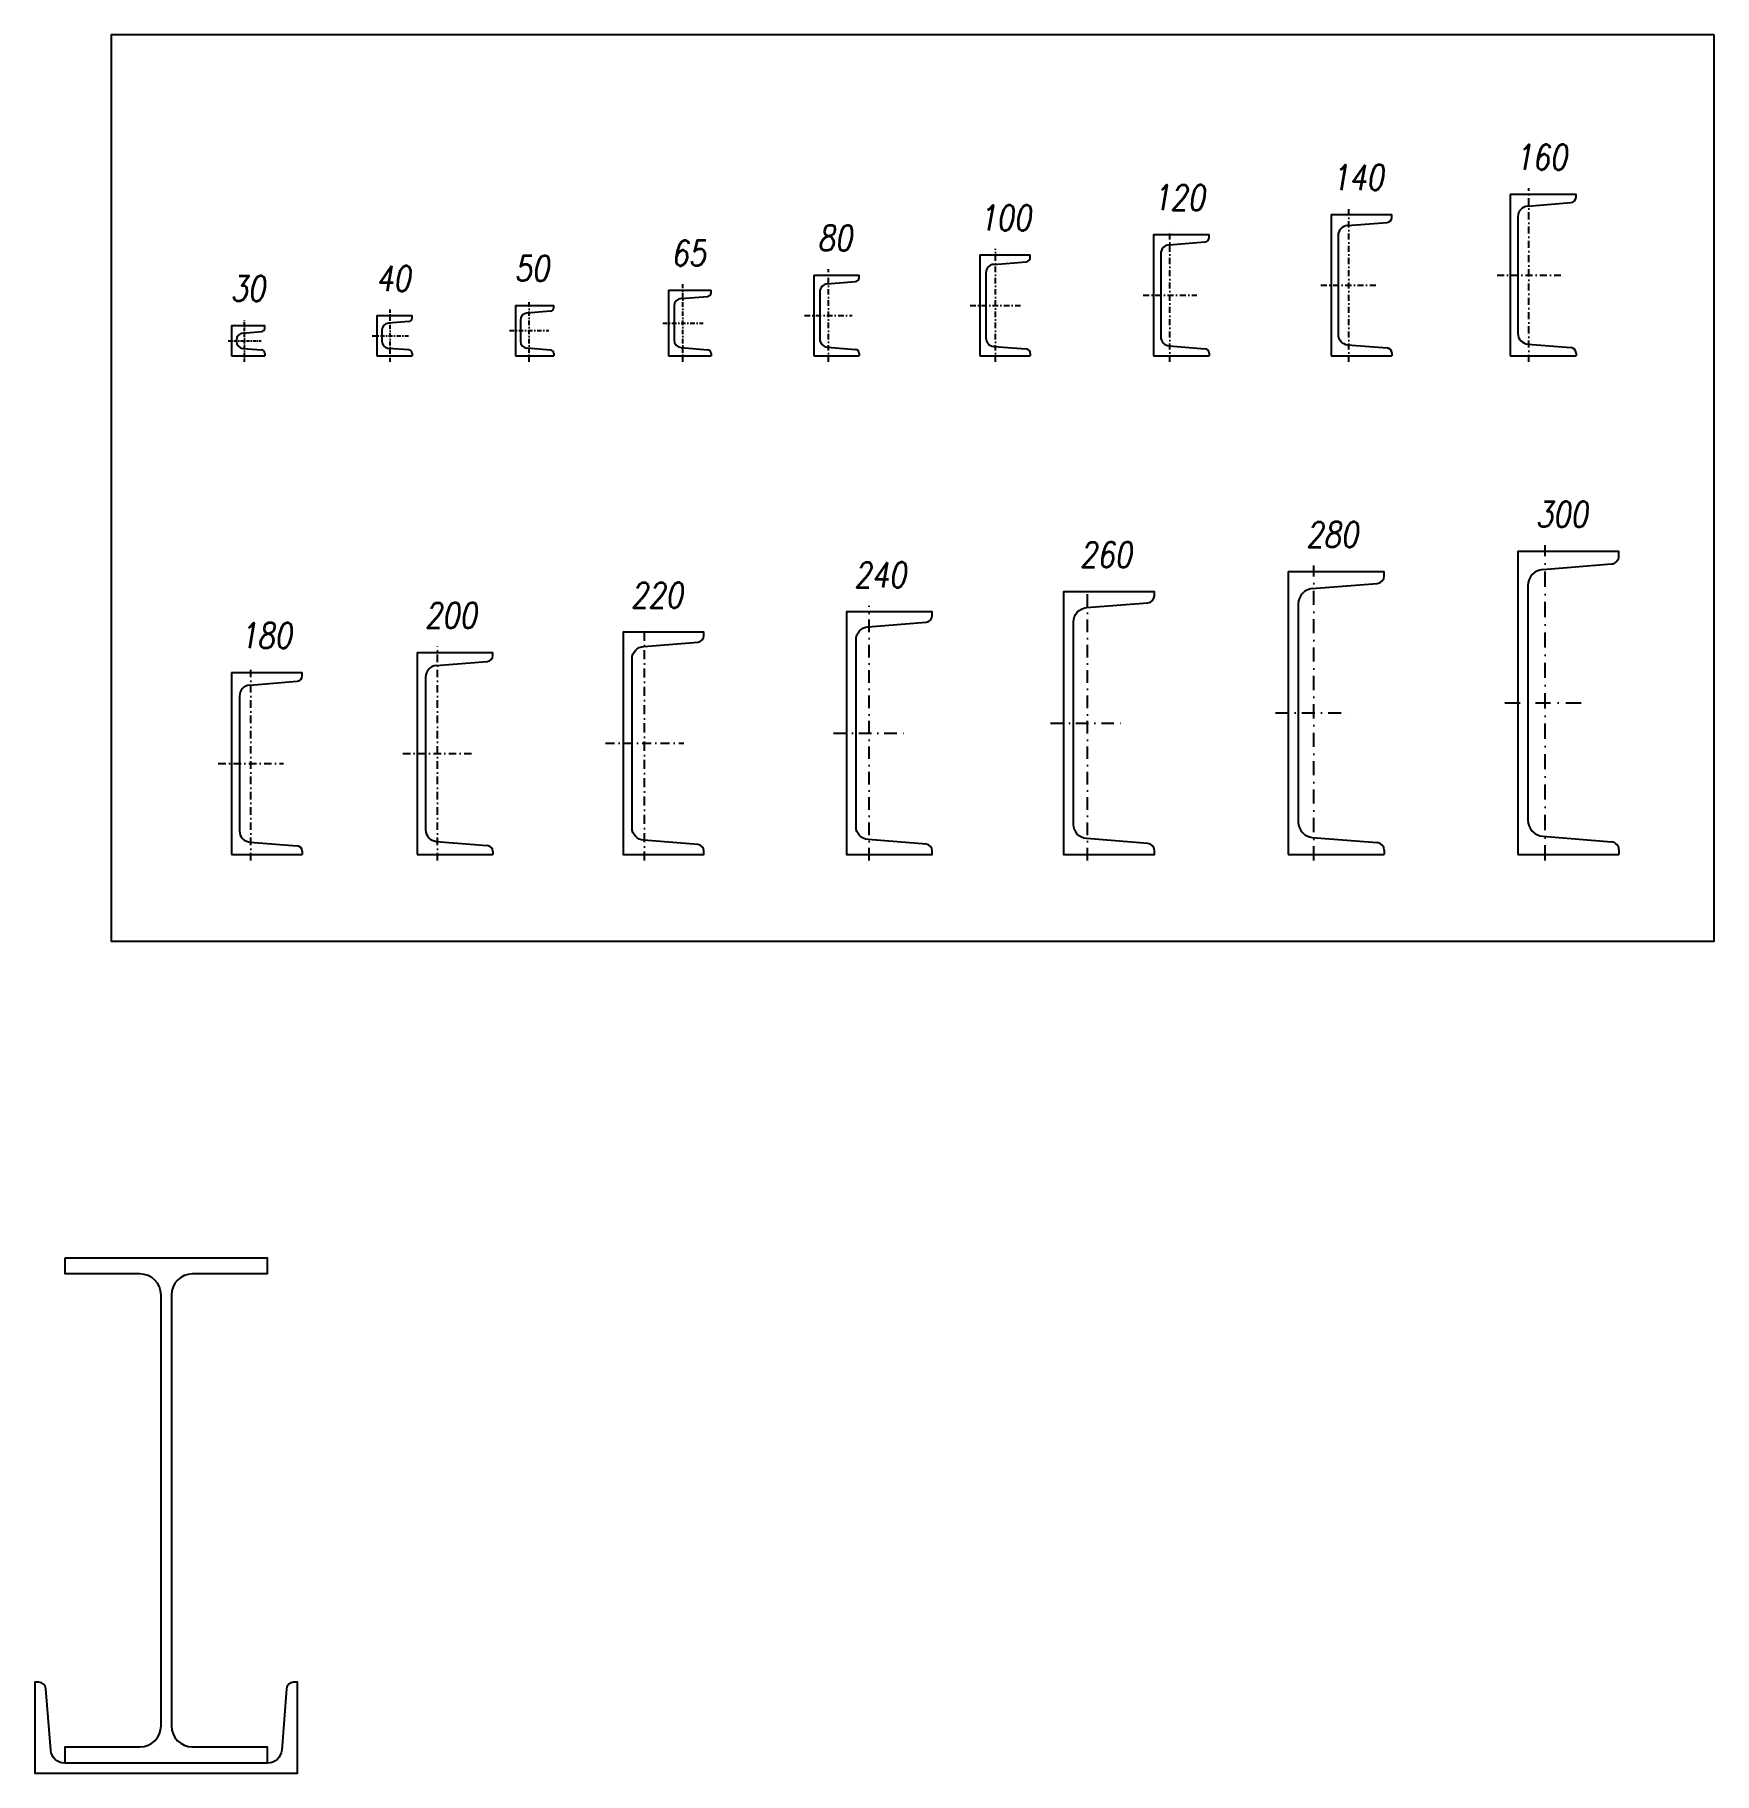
# Model space of a CAD drawing. Header units: millimetres. Extents: x -6949 to 305728, y -55091 to 76684.
# Drawn here: x 35 to 1697, y -50544 to -48824 of the extents above; entities that cross this region are included whole.
import ezdxf
from ezdxf.enums import TextEntityAlignment as Align

# ---------------------------------------------------------------- set-up
doc = ezdxf.new("R2010")
doc.units = ezdxf.units.MM
doc.linetypes.add('TRATTO-PUNTO', pattern=[1, 0.5, -0.25, 0, -0.25])
doc.layers.add('SEZIONI acciaio - Steel sections', color=220, linetype='Continuous', lineweight=25)
doc.styles.add('ROMANS', font='romans.shx', dxfattribs={"width": 0.8, "oblique": 10})

msp = doc.modelspace()

# ---------------------------------------------------------------- texts
at = {"style": 'ROMANS', "oblique": 10, "width": 0.8}
for s, p in [('160', (1525.5061, -48957.5426)), ('140', (1344.0482, -48977.5426)), ('120', (1167.2535, -48997.5426)), ('100', (995.2792, -49017.5426)), ('80', (826.9216, -49037.5426)), ('65', (682.142, -49052.5426)), ('40', (390.0842, -49077.5426)), ('50', (527.1132, -49067.5426)), ('30', (246.1987, -49087.5426)), ('300', (1545.912, -49310.8505)), ('280', (1318.7988, -49330.8505)), ('260', (1094.9928, -49350.8505)), ('240', (871.721, -49370.8505)), ('220', (650.7406, -49390.8505)), ('200', (446.9864, -49410.8505)), ('180', (264.0145, -49430.8505))]:
    msp.add_text(s, height=25, dxfattribs=at).set_placement(p, align=Align.CENTER)

# ---------------------------------------------------------------- linework, layer by layer
for p, q in [((1495.0905, -48981.6674), (1560.0905, -48981.6674)), ((1495.0905, -48981.6674), (1495.0905, -49141.6674)), ((1560.0905, -48984.4898), (1560.0905, -48981.6674)), ((1317.7498, -49001.6674), (1377.7498, -49001.6674)), ((1317.7498, -49001.6674), (1317.7498, -49141.6674)), ((1377.7498, -49004.6514), (1377.7498, -49001.6674)), ((1502.5905, -49003.861), (1502.5905, -49119.4739)), ((1512.2532, -48993.3944), (1555.0291, -48989.9723)), ((1142.2535, -49021.6674), (1197.2535, -49021.6674)), ((1142.2535, -49021.6674), (1142.2535, -49141.6674)), ((1197.2535, -49024.313), (1197.2535, -49021.6674)), ((1333.9523, -49012.7712), (1373.1485, -49009.6355)), ((1157.5358, -49031.6448), (1193.1124, -49028.7987)), ((1324.7498, -49022.7394), (1324.7498, -49120.5955)), ((970.2792, -49041.6674), (1020.2792, -49041.6674)), ((970.2792, -49041.6674), (970.2792, -49141.6674)), ((984.1014, -49051.1082), (1016.1381, -49048.5452)), ((1020.2792, -49044.0596), (1020.2792, -49041.6674)), ((1149.2535, -49040.6162), (1149.2535, -49122.7187)), ((806.0294, -49061.6674), (851.0294, -49061.6674)), ((806.0294, -49061.6674), (806.0294, -49141.6674)), ((819.3914, -49070.3985), (847.3483, -49068.1619)), ((851.0294, -49064.1746), (851.0294, -49061.6674)), ((976.2792, -49059.5811), (976.2792, -49123.7537)), ((662.4203, -49076.6674), (704.4203, -49076.6674)), ((662.4203, -49076.6674), (662.4203, -49141.6674)), ((674.8275, -49084.8487), (700.9666, -49082.7763)), ((704.4203, -49079.0362), (704.4203, -49076.6674)), ((704.4203, -49079.0381), (704.4203, -49076.6674)), ((812.0294, -49078.373), (812.0294, -49124.9619)), ((373.874, -49101.6674), (408.874, -49101.6674)), ((373.874, -49101.6674), (373.874, -49141.6674)), ((405.6531, -49107.5251), (385.3158, -49109.1521)), ((408.874, -49104.0362), (408.874, -49101.6674)), ((510.903, -49091.6674), (548.903, -49091.6674)), ((510.903, -49091.6674), (510.903, -49141.6674)), ((515.903, -49106.2498), (515.903, -49127.0851)), ((545.6821, -49097.4051), (522.3448, -49099.2721)), ((548.903, -49093.8615), (548.903, -49091.6674)), ((548.903, -49093.9162), (548.903, -49091.6674)), ((667.9203, -49092.3252), (667.9203, -49126.0096)), ((229.9885, -49111.6674), (262.9885, -49111.6674)), ((229.9885, -49111.6674), (229.9885, -49141.6674)), ((241.4303, -49119.0721), (259.7676, -49117.6051)), ((262.9885, -49114.1162), (262.9885, -49111.6674)), ((378.874, -49116.1298), (378.874, -49127.2051)), ((229.9885, -49141.6674), (262.9885, -49141.6674)), ((234.9885, -49126.0498), (234.9885, -49127.2851)), ((241.4303, -49134.2628), (259.7676, -49135.7298)), ((262.9885, -49139.2186), (262.9885, -49141.6674)), ((373.874, -49141.6674), (408.874, -49141.6674)), ((405.6531, -49135.8098), (385.3158, -49134.1828)), ((408.874, -49139.2986), (408.874, -49141.6674)), ((510.903, -49141.6674), (548.903, -49141.6674)), ((545.6821, -49135.9298), (522.3448, -49134.0628)), ((548.903, -49139.4186), (548.903, -49141.6674)), ((662.4203, -49141.6674), (704.4203, -49141.6674)), ((674.8275, -49133.4862), (700.9666, -49135.5585)), ((704.4203, -49139.2968), (704.4203, -49141.6674)), ((806.0294, -49141.6674), (851.0294, -49141.6674)), ((819.3914, -49132.9364), (847.3483, -49135.1729)), ((851.0294, -49139.1602), (851.0294, -49141.6674)), ((970.2792, -49141.6674), (1020.2792, -49141.6674)), ((984.1014, -49132.2267), (1016.1381, -49134.7896)), ((1020.2792, -49139.2753), (1020.2792, -49141.6674)), ((1142.2535, -49141.6674), (1197.2535, -49141.6674)), ((1157.5358, -49131.69), (1193.1124, -49134.5361)), ((1197.2535, -49139.0218), (1197.2535, -49141.6674)), ((1317.7498, -49141.6674), (1377.7498, -49141.6674)), ((1333.9523, -49130.5636), (1373.1485, -49133.6993)), ((1377.7498, -49138.6834), (1377.7498, -49141.6674)), ((1495.0905, -49141.6674), (1560.0905, -49141.6674)), ((1512.2532, -49129.9404), (1555.0291, -49133.3625)), ((1560.0905, -49138.845), (1560.0905, -49141.6674)), ((1502.5026, -49334.9752), (1602.5026, -49334.9752)), ((1502.5026, -49334.9752), (1502.5026, -49634.9752)), ((1527.2267, -49352.9973), (1595.1405, -49347.5642)), ((1602.5026, -49339.5897), (1602.5026, -49334.9752)), ((1275.3894, -49354.9752), (1370.3894, -49354.9752)), ((1275.3894, -49354.9752), (1275.3894, -49634.9752)), ((1370.3894, -49359.2513), (1370.3894, -49354.9752)), ((1299.1932, -49371.8709), (1363.4875, -49366.7274)), ((1512.5026, -49368.9464), (1512.5026, -49601.0041)), ((1285.3894, -49386.8232), (1285.3894, -49603.1273)), ((413.6004, -49434.9752), (488.6004, -49434.9752)), ((413.6004, -49434.9752), (413.6004, -49634.9752)), ((432.6833, -49447.9486), (483.0789, -49443.917)), ((488.6004, -49437.9361), (488.6004, -49434.9752)), ((229.9885, -49454.9752), (299.9885, -49454.9752)), ((229.9885, -49454.9752), (229.9885, -49634.9752)), ((248.1113, -49467.3254), (294.9271, -49463.5802)), ((299.9885, -49458.0977), (299.9885, -49454.9752)), ((422.1004, -49459.412), (422.1004, -49610.5385)), ((237.9885, -49478.2904), (237.9885, -49611.6601)), ((248.1113, -49622.6251), (294.9271, -49626.3703)), ((432.6833, -49622.0019), (483.0789, -49626.0335)), ((1299.1932, -49618.0796), (1363.4875, -49623.2231)), ((1527.2267, -49616.9532), (1595.1405, -49622.3863)), ((229.9885, -49634.9752), (299.9885, -49634.9752)), ((299.9885, -49631.8528), (299.9885, -49634.9752)), ((413.6004, -49634.9752), (488.6004, -49634.9752)), ((488.6004, -49632.0144), (488.6004, -49634.9752)), ((1275.3894, -49634.9752), (1370.3894, -49634.9752)), ((1370.3894, -49630.6992), (1370.3894, -49634.9752)), ((1502.5026, -49634.9752), (1602.5026, -49634.9752)), ((1602.5026, -49630.3608), (1602.5026, -49634.9752))]:
    msp.add_line(p, q)
at = {"linetype": 'TRATTO-PUNTO', "ltscale": 14}
for p, q in [((1513.4905, -49147.5857), (1513.4905, -48975.7492)), ((1481.9232, -49061.6674), (1545.0578, -49061.6674))]:
    msp.add_line(p, q, dxfattribs=at)
at = {"linetype": 'TRATTO-PUNTO', "ltscale": 12}
for p, q in [((1335.3498, -49147.5857), (1335.3498, -48995.7492)), ((1158.3535, -49147.5857), (1158.3535, -49015.7492)), ((1307.6834, -49071.6674), (1364.4362, -49071.6674)), ((1131.7823, -49081.6674), (1184.9247, -49081.6674))]:
    msp.add_line(p, q, dxfattribs=at)
at = {"linetype": 'TRATTO-PUNTO', "ltscale": 11}
for p, q in [((985.7792, -49147.5857), (985.7792, -49035.7492)), ((820.5294, -49147.5857), (820.5294, -49055.7492)), ((796.8875, -49101.6674), (844.1712, -49101.6674)), ((960.783, -49091.6674), (1010.7755, -49091.6674))]:
    msp.add_line(p, q, dxfattribs=at)
at = {"linetype": 'TRATTO-PUNTO', "ltscale": 9}
for p, q in [((676.6203, -49147.5857), (676.6203, -49070.7492)), ((524.603, -49147.5857), (524.603, -49085.7492)), ((505.0854, -49116.6674), (544.1207, -49116.6674)), ((656.6026, -49109.1674), (696.6379, -49109.1674))]:
    msp.add_line(p, q, dxfattribs=at)
at = {"linetype": 'TRATTO-PUNTO', "ltscale": 6}
for p, q in [((243.0885, -49147.5857), (243.0885, -49105.7492)), ((226.6297, -49126.6674), (259.5473, -49126.6674))]:
    msp.add_line(p, q, dxfattribs=at)
at = {"linetype": 'TRATTO-PUNTO', "ltscale": 8}
for p, q in [((387.174, -49147.5857), (387.174, -49095.7492)), ((369.2544, -49121.6674), (405.0936, -49121.6674))]:
    msp.add_line(p, q, dxfattribs=at)
at = {"linetype": 'TRATTO-PUNTO', "ltscale": 30}
for p, q in [((1529.5026, -49640.8935), (1529.5026, -49329.057)), ((1489.8254, -49484.9752), (1569.1798, -49484.9752))]:
    msp.add_line(p, q, dxfattribs=at)
at = {"linetype": 'TRATTO-PUNTO', "ltscale": 28}
msp.add_line((1300.6894, -49640.8935), (1300.6894, -49349.057), dxfattribs=at)
at = {"linetype": 'TRATTO-PUNTO', "ltscale": 25}
for p, q in [((1076.7153, -49640.8935), (1076.7153, -49369.057)), ((860.7349, -49640.8935), (860.7349, -49389.057)), ((825.6577, -49514.9752), (895.8121, -49514.9752)), ((1040.3381, -49504.9752), (1113.0925, -49504.9752))]:
    msp.add_line(p, q, dxfattribs=at)
at = {"linetype": 'TRATTO-PUNTO', "ltscale": 18}
for p, q in [((638.7545, -49640.8935), (638.7545, -49409.057)), ((600.0942, -49524.9752), (677.4148, -49524.9752))]:
    msp.add_line(p, q, dxfattribs=at)
at = {"linetype": 'TRATTO-PUNTO', "ltscale": 15}
for p, q in [((433.7004, -49640.8935), (433.7004, -49429.057)), ((249.2885, -49640.8935), (249.2885, -49449.057)), ((399.6814, -49534.9752), (467.7194, -49534.9752)), ((217.0077, -49544.9752), (281.5693, -49544.9752))]:
    msp.add_line(p, q, dxfattribs=at)
at = {"linetype": 'TRATTO-PUNTO', "ltscale": 26}
msp.add_line((1262.7122, -49494.9752), (1338.6665, -49494.9752), dxfattribs=at)
msp.add_lwpolyline([(1696.7911, -48823.9352), (111.0599, -48823.9352), (111.0599, -49720.7709), (1696.7911, -49720.7709)], close=True)
for points in [[(1075.8989, -49619.2059, -0.39102055), (1063.0153, -49605.2505), (1063.0153, -49404.7, -0.39102055), (1075.8989, -49390.7446), (1136.5735, -49385.8906, 0.39102055), (1143.0153, -49378.9129), (1143.0153, -49374.9752), (1053.0153, -49374.9752), (1053.0153, -49634.9752), (1143.0153, -49634.9752), (1143.0153, -49631.0376, 0.39102055), (1136.5735, -49624.0599)], [(859.7982, -49620.2923, -0.39102055), (847.8349, -49607.3337), (847.8349, -49422.6168, -0.39102055), (859.7982, -49409.6582), (917.3533, -49405.0538, 0.39102055), (923.3349, -49398.5745), (923.3349, -49394.9752), (838.3349, -49394.9752), (838.3349, -49634.9752), (923.3349, -49634.9752), (923.3349, -49631.376, 0.39102055), (917.3533, -49624.8967)], [(626.3545, -49608.4553), (626.3545, -49441.4952, -0.39102055), (637.8577, -49429.035), (691.3729, -49424.7538, 0.39102055), (697.3545, -49418.2745), (697.3545, -49414.9752), (617.3545, -49414.9752), (617.3545, -49634.9752), (697.3545, -49634.9752), (697.3545, -49631.676, 0.39102055), (691.3729, -49625.1967), (637.8577, -49620.9155, -0.39102055)], [(279.7084, -50521.1175, -0.39102055), (265.753, -50534.001), (65.2025, -50534.001, -0.39102055), (51.247, -50521.1175), (46.3931, -50460.4428, 0.39102055), (39.4154, -50454.001), (35.4777, -50454.001), (35.4777, -50544.001), (295.4777, -50544.001), (295.4777, -50454.001), (291.5401, -50454.001, 0.39102055), (284.5624, -50460.4428)]]:
    msp.add_lwpolyline(points, format="xyb", close=True)
for centre, radius, start, end in [((1554.5905, -48984.4898), 5.5, 274.5739213, 0), ((1372.7498, -49004.6514), 5, 274.5739213, 0), ((1513.0905, -49003.861), 10.5, 94.5739213, 180), ((1334.7498, -49022.7394), 10, 94.5739213, 180), ((1158.2535, -49040.6162), 9, 94.5739213, 180), ((1192.7535, -49024.313), 4.5, 274.5739213, 0), ((984.7792, -49059.5811), 8.5, 94.5739213, 180), ((1015.7792, -49044.0596), 4.5, 274.5739213, 0), ((820.0294, -49078.373), 8, 94.5739213, 180), ((847.0294, -49064.1746), 4, 274.5739213, 0), ((675.4203, -49092.3252), 7.5, 94.532952, 180), ((700.6703, -49079.0381), 3.75, 274.532952, 0), ((405.374, -49104.0362), 3.5, 274.5739213, 0), ((522.903, -49106.2498), 7, 94.5739213, 180), ((545.403, -49093.9162), 3.5, 274.5739213, 0), ((241.9885, -49126.0498), 7, 94.5739213, 180), ((259.4885, -49114.1162), 3.5, 274.5739213, 0), ((385.874, -49116.1298), 7, 94.5739213, 180), ((820.0294, -49124.9619), 8, 180, 265.4260787), ((984.7792, -49123.7537), 8.5, 180, 265.4260787), ((1158.2535, -49122.7187), 9, 180, 265.4260787), ((1334.7498, -49120.5955), 10, 180, 265.4260787), ((1513.0905, -49119.4739), 10.5, 180, 265.4260787), ((241.9885, -49127.2851), 7, 180, 265.4260787), ((259.4885, -49139.2186), 3.5, 0, 85.4260787), ((385.874, -49127.2051), 7, 180, 265.4260787), ((405.374, -49139.2986), 3.5, 0, 85.4260787), ((522.903, -49127.0851), 7, 180, 265.4260787), ((545.403, -49139.4186), 3.5, 0, 85.4260787), ((675.4203, -49126.0096), 7.5, 180, 265.467048), ((700.6703, -49139.2968), 3.75, 0, 85.467048), ((847.0294, -49139.1602), 4, 0, 85.4260787), ((1015.7792, -49139.2753), 4.5, 0, 85.4260787), ((1192.7535, -49139.0218), 4.5, 0, 85.4260787), ((1372.7498, -49138.6834), 5, 0, 85.4260787), ((1554.5905, -49138.845), 5.5, 0, 85.4260787), ((1594.5026, -49339.5897), 8, 274.5739213, 0), ((1362.8894, -49359.2513), 7.5, 274.5739213, 0), ((1528.5026, -49368.9464), 16, 94.5739213, 180), ((1300.3894, -49386.8232), 15, 94.5739213, 180), ((433.6004, -49459.412), 11.5, 94.5739213, 180), ((482.6004, -49437.9361), 6, 274.5739213, 0), ((248.9885, -49478.2904), 11, 94.5739213, 180), ((294.4885, -49458.0977), 5.5, 274.5739213, 0), ((1300.3894, -49603.1273), 15, 180, 265.4260787), ((1528.5026, -49601.0041), 16, 180, 265.4260787), ((248.9885, -49611.6601), 11, 180, 265.4260787), ((433.6004, -49610.5385), 11.5, 180, 265.4260787), ((1362.8894, -49630.6992), 7.5, 0, 85.4260787), ((1594.5026, -49630.3608), 8, 0, 85.4260787), ((294.4885, -49631.8528), 5.5, 0, 85.4260787), ((482.6004, -49632.0144), 6, 0, 85.4260787)]:
    msp.add_arc(centre, radius, start, end)
at = {"layer": 'Defpoints', "color": 0, "linetype": 'ByBlock'}
for p in [(1560.0905, -48981.6674), (1377.7498, -49001.6674), (1197.2535, -49021.6674), (1020.2792, -49041.6674), (262.9885, -49141.6674), (548.903, -49141.6674), (704.4203, -49141.6674), (851.0294, -49141.6674), (1020.2792, -49141.6674), (1197.2535, -49141.6674), (1377.7498, -49141.6674), (1560.0905, -49141.6674), (1602.5026, -49334.9752), (1370.3894, -49354.9752), (1143.0153, -49374.9752), (1143.0153, -49374.9752), (1143.0153, -49374.9752), (1143.0153, -49374.9752), (1143.0153, -49374.9752), (923.3349, -49394.9752), (923.3349, -49394.9752), (923.3349, -49394.9752), (923.3349, -49394.9752), (697.3545, -49414.9752), (697.3545, -49414.9752), (488.6004, -49434.9752), (488.6004, -49434.9752), (299.9885, -49454.9752), (299.9885, -49634.9752), (488.6004, -49634.9752), (697.3545, -49634.9752), (923.3349, -49634.9752), (1143.0153, -49634.9752), (1370.3894, -49634.9752), (1602.5026, -49634.9752)]:
    msp.add_point(p, dxfattribs=at)
at = {"layer": 'SEZIONI acciaio - Steel sections'}
msp.add_lwpolyline([(65.4777, -50034.001), (265.4777, -50034.001), (265.4777, -50050.001), (191.5777, -50050.001, 0.414213562), (170.5777, -50071.001), (170.5777, -50497.001, 0.414213562), (191.5777, -50518.001), (265.4777, -50518.001), (265.4777, -50534.001), (65.4777, -50534.001), (65.4777, -50518.001), (139.3777, -50518.001, 0.414213562), (160.3777, -50497.001), (160.3777, -50071.001, 0.414213562), (139.3777, -50050.001), (65.4777, -50050.001)], format="xyb", close=True, dxfattribs=at)

msp.set_redraw_order([(e.dxf.handle, doc.entitydb.next_handle()) for e in msp.query("TEXT MTEXT ATTDEF DIMENSION ARC_DIMENSION")])  # texts and dimensions are drawn at this point

doc.saveas('drawing.dxf')
